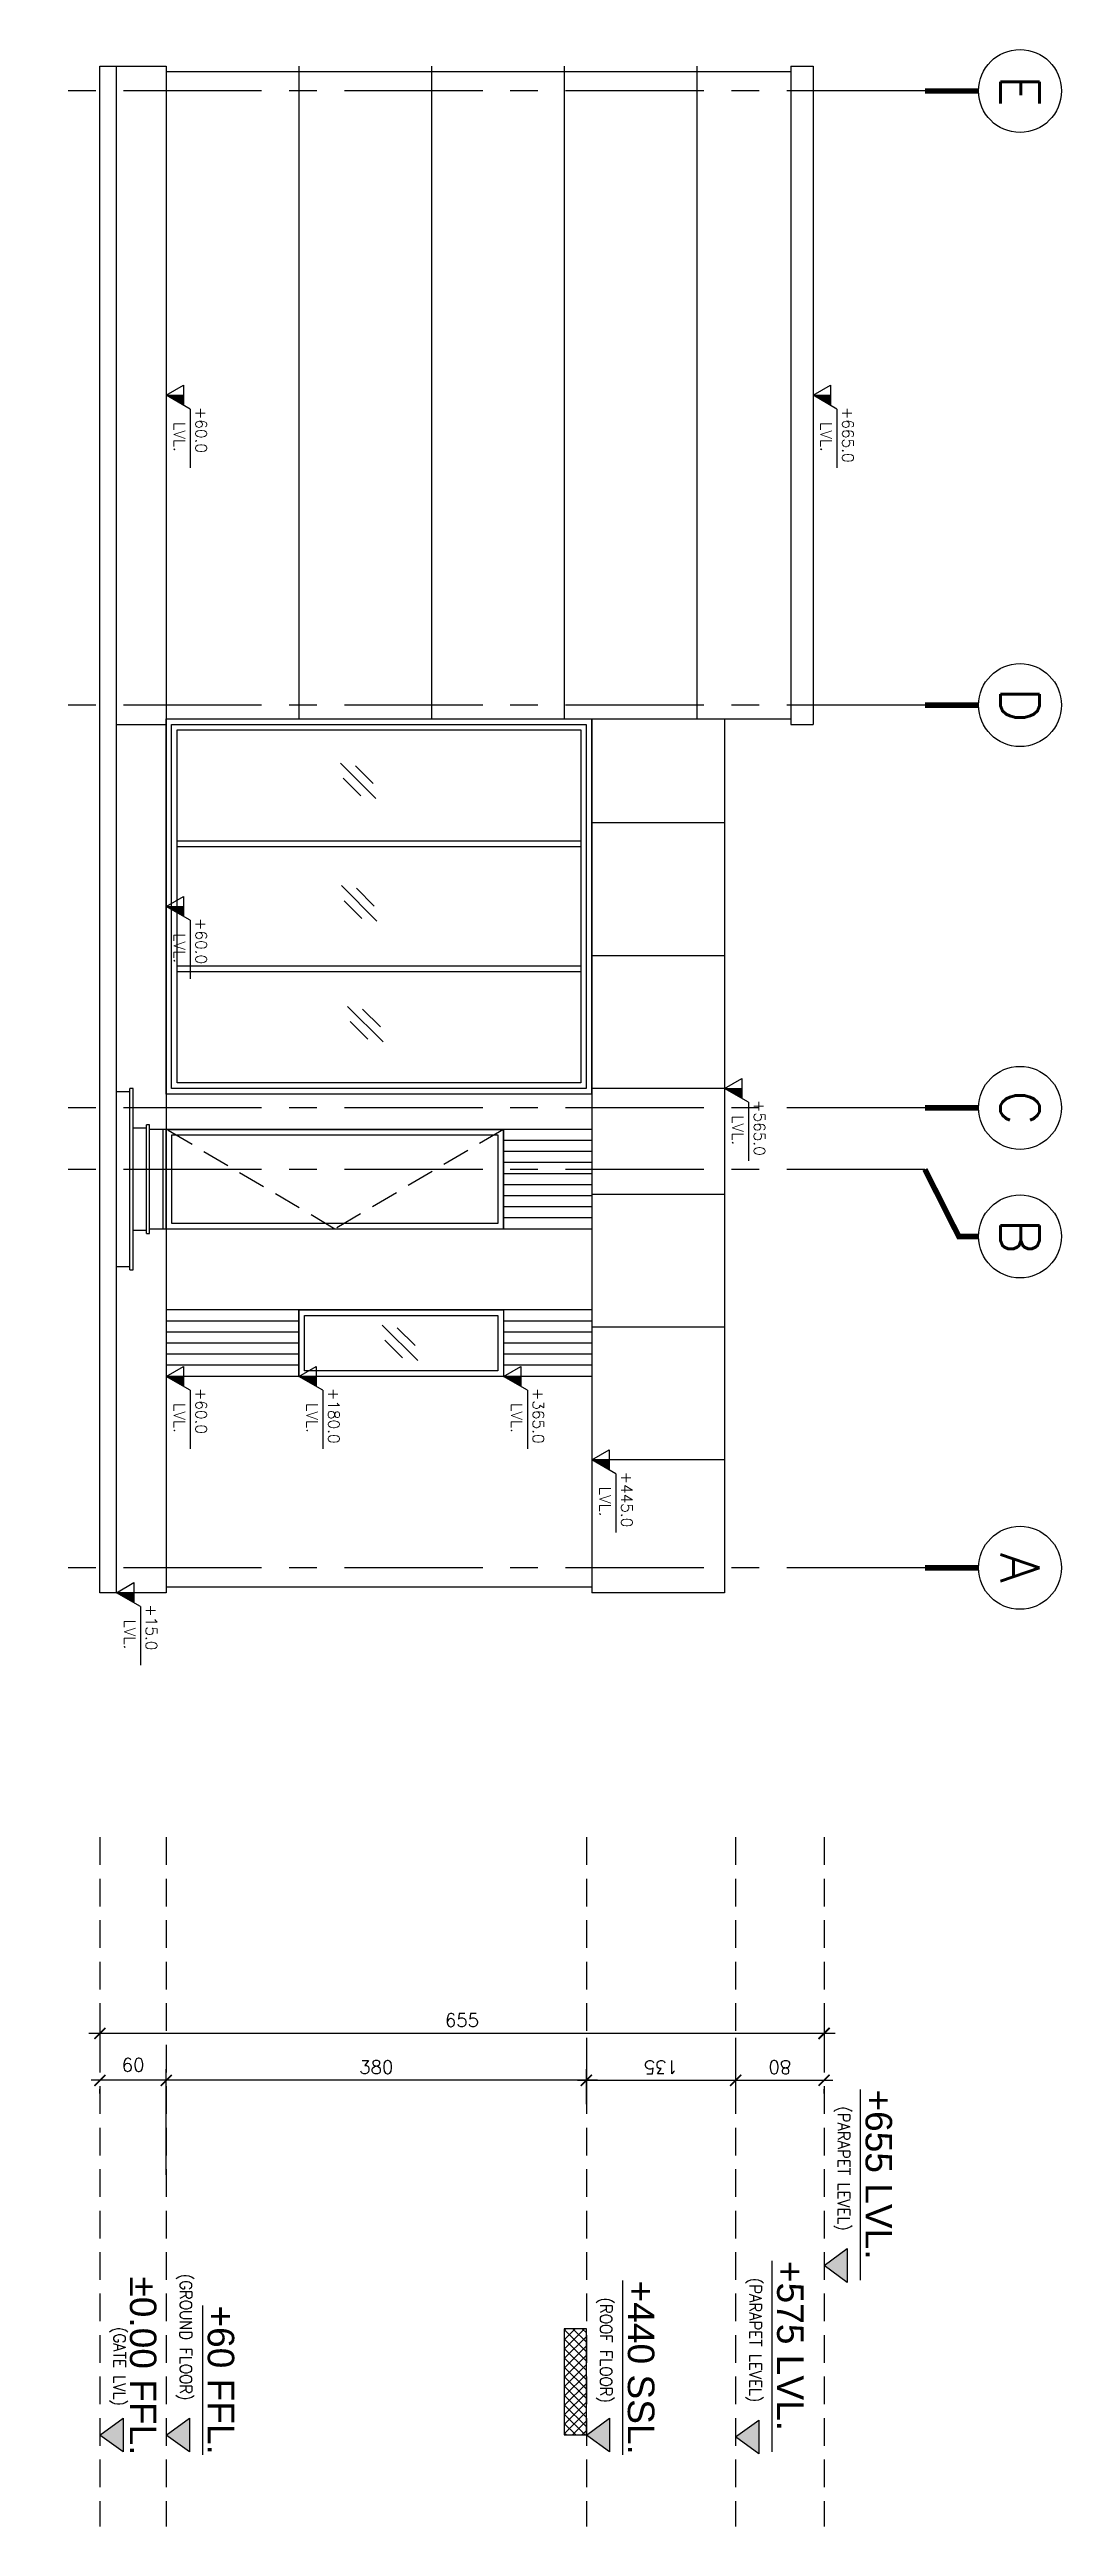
# Model space of a CAD drawing. Header units: centimetres. Extents: x -4632 to 1767, y -935 to 10443.
# Drawn here: x -4632 to -3717, y 8205 to 10443 of the extents above; entities that cross this region are included whole.
import ezdxf
from ezdxf.enums import TextEntityAlignment as Align

# ---------------------------------------------------------------- set-up
doc = ezdxf.new("R2010")
doc.units = ezdxf.units.CM
doc.header["$LTSCALE"] = 100
doc.header["$MEASUREMENT"] = 0
doc.header["$PDMODE"] = 35
for name, pattern in [('GRID$0$XREF GRID$0$GRIDS$0$CENTER', [2, 1.25, -0.25, 0.25, -0.25]), ('GRIDS$0$CENTER', [2, 1.25, -0.25, 0.25, -0.25]), ('HIDDEN', [0.375, 0.25, -0.125])]:
    doc.linetypes.add(name, pattern=pattern)
for name, color, linetype in [('DIM-IN', 1, 'Continuous'), ('GRID', 11, 'GRIDS$0$CENTER'), ('HATCH', 8, 'Continuous'), ('LEVEL', 2, 'Continuous'), ('LVL', 2, 'Continuous'), ('STAIRS', 4, 'Continuous'), ('WALL-01', 7, 'Continuous'), ('WALL-02', 3, 'Continuous'), ('WALL-03', 2, 'Continuous'), ('WINDOW', 1, 'Continuous'), ('WINDOWS', 1, 'Continuous'), ('XREF GRID', 11, 'GRID$0$XREF GRID$0$GRIDS$0$CENTER')]:
    doc.layers.add(name, color=color, linetype=linetype)
doc.styles.add('20', font='romans.shx')
doc.styles.add('ART', font='arial.ttf')
doc.styles.add('DIMA', font='romans.shx', dxfattribs={"width": 0.8})
doc.styles.add('GRIDS$0$18', font='romans.shx', dxfattribs={"width": 0.85, "height": 15})
doc.styles.add('ROMANS', font='romans')
doc.dimstyles.new('100', dxfattribs={"dimtxt": 15, "dimasz": 10, "dimexe": 8, "dimexo": 12, "dimgap": 6, "dimtad": 1, "dimdec": 0, "dimzin": 0, "dimdsep": 46, "dimtxsty": '20', "dimblk": 'ARCHTICK', "dimcen": 30, "dimdle": 8, "dimclrd": 1, "dimclre": 1, "dimclrt": 2, "dimadec": 0, "dimazin": 0, "dimtfac": 1, "dimtdec": 0, "dimtmove": 2, "dimatfit": 3, "dimldrblk": 'OBLIQUE', "dimfxl": 100, "dimtolj": 1, "dimtzin": 0, "dimarcsym": 0})
doc.dimstyles.new('AS-17-100', dxfattribs={"dimtxt": 12, "dimasz": 10, "dimexe": 10, "dimexo": 10, "dimgap": 6, "dimtad": 1, "dimtoh": 1, "dimdec": 0, "dimdsep": 46, "dimtxsty": 'ROMANS', "dimblk1": 'ARCHTICK', "dimblk2": 'ARCHTICK', "dimsah": 1, "dimcen": 25, "dimdle": 10, "dimclrd": 1, "dimclre": 1, "dimclrt": 2, "dimadec": 0, "dimazin": 0, "dimtfac": 1, "dimtdec": 0, "dimtofl": 0, "dimtmove": 2, "dimatfit": 3, "dimldrblk": 'ARCHTICK', "dimfxl": 1, "dimtolj": 1, "dimtzin": 0, "dimarcsym": 0})

msp = doc.modelspace()

# ---------------------------------------------------------------- texts
at = {"layer": 'GRID', "color": 4, "linetype": 'Continuous', "style": 'GRIDS$0$18'}
for s, p in [('E', (-3754.3, 10405.7, 0)), ('D', (-3754.3, 9850.7, 0)), ('C', (-3754.3, 9486.7, 0)), ('B', (-3754.3, 9370.5, 0)), ('A', (-3754.3, 9071, 0))]:
    msp.add_text(s, height=35, rotation=270, dxfattribs=at).set_placement(p, align=Align.MIDDLE)

# ---------------------------------------------------------------- blocks, each defined once
blk = doc.blocks.new('_ARCHTICK')
at = {"color": 0, "linetype": 'ByBlock', "const_width": 0.15}
blk.add_lwpolyline([(-0.5, -0.5), (0.5, 0.5)], dxfattribs=at)
blk = doc.blocks.new('*D50')
at = {"layer": 'Defpoints', "color": 0, "ltscale": 0.5, "transparency": 16777216}
for p in [(3061.2, -385, 0), (3061.2, -445, 0), (3061.2, -445)]:
    blk.add_point(p, dxfattribs=at)
at = {"layer": 'DIM-IN', "color": 1, "lineweight": -2, "ltscale": 0.5, "transparency": 16777216}
for p, q in [((3061.2, -377), (3061.2, -453)), ((3073.2, -385), (3069.2, -385)), ((3073.2, -445), (3069.2, -445))]:
    blk.add_line(p, q, dxfattribs=at)
at = {"layer": 'DIM-IN', "color": 1, "lineweight": -2, "ltscale": 0.5, "transparency": 16777216, "xscale": 10, "yscale": 10, "zscale": 10}
for p, rotation in [((3061.2, -385), 90), ((3061.2, -445), 270)]:
    blk.add_blockref('_ARCHTICK', p, dxfattribs=dict(at, rotation=rotation))
at = {"layer": 'DIM-IN', "color": 2, "ltscale": 0.5, "transparency": 16777216, "insert": (3047.3, -415), "char_height": 12, "attachment_point": 5, "rotation": 90, "style": '20'}
blk.add_mtext('\\A1;60', dxfattribs=at)
blk = doc.blocks.new('_OBLIQUE')
at = {"color": 0, "linetype": 'ByBlock'}
blk.add_line((-0.5, -0.5), (0.5, 0.5), dxfattribs=at)
blk = doc.blocks.new('*D51')
at = {"layer": 'Defpoints', "color": 0, "ltscale": 0.5, "transparency": 16777216}
for p in [(3010.9, 130, 0), (3061.2, 130), (3010.9, -5, 0)]:
    blk.add_point(p, dxfattribs=at)
at = {"layer": 'DIM-IN', "color": 1, "lineweight": -2, "ltscale": 0.5, "transparency": 16777216}
for p, q in [((3061.2, -13), (3061.2, 138)), ((3022.9, 130), (3069.2, 130)), ((3022.9, -5), (3069.2, -5))]:
    blk.add_line(p, q, dxfattribs=at)
at = {"layer": 'DIM-IN', "color": 1, "lineweight": -2, "ltscale": 0.5, "transparency": 16777216, "xscale": 10, "yscale": 10, "zscale": 10}
for p, rotation in [((3061.2, 130), 89.99999999999999), ((3061.2, -5), 270)]:
    blk.add_blockref('_ARCHTICK', p, dxfattribs=dict(at, rotation=rotation))
at = {"layer": 'DIM-IN', "color": 2, "ltscale": 0.5, "transparency": 16777216, "insert": (3049.2, 62.5), "char_height": 12, "attachment_point": 5, "rotation": 270, "style": '20'}
blk.add_mtext('\\A1;135', dxfattribs=at)
blk = doc.blocks.new('*D53')
at = {"layer": 'Defpoints', "color": 0, "transparency": 16777216}
for p in [(3092.6, -5, 0), (3061.2, -385), (3156.6, -385, 0)]:
    blk.add_point(p, dxfattribs=at)
at = {"layer": 'DIM-IN', "color": 1, "lineweight": -2, "transparency": 16777216}
for p, q in [((3061.2, 5), (3061.2, -395)), ((3082.6, -5), (3051.2, -5)), ((3146.6, -385), (3051.2, -385))]:
    blk.add_line(p, q, dxfattribs=at)
at = {"layer": 'DIM-IN', "color": 1, "lineweight": -2, "transparency": 16777216, "xscale": 10, "yscale": 10, "zscale": 10}
for p, rotation in [((3061.2, -5), 90), ((3061.2, -385), 270)]:
    blk.add_blockref('_ARCHTICK', p, dxfattribs=dict(at, rotation=rotation))
at = {"layer": 'DIM-IN', "color": 2, "transparency": 16777216, "insert": (3049.2, -195), "char_height": 12, "attachment_point": 5, "rotation": 90, "style": 'ROMANS'}
blk.add_mtext('\\A1;380', dxfattribs=at)
blk = doc.blocks.new('*D49')
at = {"layer": 'Defpoints', "color": 0, "transparency": 16777216}
for p in [(2996.6, 210), (2998.2, -445), (3018.8, -445)]:
    blk.add_point(p, dxfattribs=at)
at = {"layer": 'DIM-IN', "color": 1, "lineweight": -2, "transparency": 16777216}
for p, q in [((3006.6, 210), (3028.8, 210)), ((3018.8, 220), (3018.8, -455)), ((3008.2, -445), (3028.8, -445))]:
    blk.add_line(p, q, dxfattribs=at)
at = {"layer": 'DIM-IN', "color": 1, "lineweight": -2, "transparency": 16777216, "xscale": 10, "yscale": 10, "zscale": 10}
for p, rotation in [((3018.8, 210), 90), ((3018.8, -445), 270)]:
    blk.add_blockref('_ARCHTICK', p, dxfattribs=dict(at, rotation=rotation))
at = {"layer": 'DIM-IN', "color": 2, "transparency": 16777216, "insert": (3006.8, -117.5), "char_height": 12, "attachment_point": 5, "rotation": 90, "style": 'ROMANS'}
blk.add_mtext('\\A1;655', dxfattribs=at)
blk = doc.blocks.new('*D52')
at = {"layer": 'Defpoints', "color": 0, "transparency": 16777216}
for p in [(3061.2, 210), (3061.2, 210), (3010.9, 130)]:
    blk.add_point(p, dxfattribs=at)
at = {"layer": 'DIM-IN', "color": 1, "lineweight": -2, "transparency": 16777216}
for p, q in [((3061.2, 122), (3061.2, 218)), ((3073.2, 210), (3069.2, 210)), ((3022.9, 130), (3069.2, 130))]:
    blk.add_line(p, q, dxfattribs=at)
at = {"layer": 'DIM-IN', "color": 1, "lineweight": -2, "transparency": 16777216, "xscale": 10, "yscale": 10, "zscale": 10}
for p, rotation in [((3061.2, 210), 89.99999999999999), ((3061.2, 130), 270)]:
    blk.add_blockref('_ARCHTICK', p, dxfattribs=dict(at, rotation=rotation))
at = {"layer": 'DIM-IN', "color": 2, "transparency": 16777216, "insert": (3049.2, 170), "char_height": 12, "attachment_point": 5, "rotation": 270, "style": '20'}
blk.add_mtext('\\A1;80', dxfattribs=at)
blk = doc.blocks.new('W05')
at = {"layer": 'WINDOW'}
for p, q in [((-2353.9, 348.3), (-2692.9, 348.3)), ((-2582.4, 338.3), (-2582.4, -26.7)), ((-2577.4, 338.3), (-2577.4, -26.7)), ((-2469.4, 338.3), (-2469.4, -26.7)), ((-2464.4, 338.3), (-2464.4, -26.7))]:
    blk.add_line(p, q, dxfattribs=at)
at = {"layer": 'WINDOW', "color": 8}
for p, q in [((-2433, 127.4), (-2401, 159.5)), ((-2414.6, 157.1), (-2430.6, 141)), ((-2653, 121), (-2621, 153.1)), ((-2634.6, 150.7), (-2650.6, 134.7)), ((-2639.4, 123.4), (-2623.4, 139.5)), ((-2542.2, 121.8), (-2510.2, 153.9)), ((-2523.8, 151.5), (-2539.8, 135.5)), ((-2528.6, 124.2), (-2512.6, 140.3)), ((-2419.4, 129.8), (-2403.4, 145.8))]:
    blk.add_line(p, q, dxfattribs=at)
at = {"layer": 'WINDOW'}
for points in [[(-2692.9, 348.3), (-2353.9, 348.3), (-2353.9, -36.7), (-2692.9, -36.7)], [(-2687.9, 343.3), (-2358.9, 343.3), (-2358.9, -31.7), (-2687.9, -31.7)], [(-2682.9, 338.3), (-2363.9, 338.3), (-2363.9, -26.7), (-2682.9, -26.7)]]:
    blk.add_lwpolyline(points, close=True, dxfattribs=at)
blk = doc.blocks.new('LEVEL- ELEV-1')
blk.add_hatch(color=256).paths.add_polyline_path([(0.16, 0.277), (0, 0.277), (0, 0)])
for p, q in [((0, 0), (-0.16, 0.277)), ((-0.16, 0.277), (0.16, 0.277)), ((0.22, 0.381), (0, 0)), ((0, 0), (0, 0.277)), ((0.22, 0.381), (1.155, 0.381))]:
    blk.add_line(p, q)
blk = doc.blocks.new('LEVEL- ELEV')
at = {"xscale": 0.8999999999999986, "yscale": 0.8999999999999986, "zscale": 0.8999999999999986}
blk.add_blockref('LEVEL- ELEV-1', (0, 0), dxfattribs=at)
at = {"style": 'DIMA'}
for tag, p in [('+XX.XX', (0.156, 0.421)), ('FFL.', (0.383, 0.11))]:
    blk.add_attdef(tag, p, '', height=0.162, dxfattribs=at)
blk = doc.blocks.new('LEVELS')
at = {"layer": 'LEVEL', "linetype": 'Continuous', "extrusion": (6.07962e-07, 6.07962e-07, 1)}
for points in [[(3213.3, 231), (3243.8, 231), (3228.6, 210)], [(3368.2, 151), (3398.8, 151), (3383.5, 130)], [(3366.5, 16), (3397.1, 16), (3381.8, -5)], [(3366.5, -364), (3397.1, -364), (3381.8, -385)], [(3366.5, -424), (3397.1, -424), (3381.8, -445)]]:
    blk.add_hatch(color=256, dxfattribs=at).paths.add_polyline_path(points)
at = {"layer": 'LEVEL', "extrusion": (6.07962e-07, 6.07962e-07, 1)}
h = blk.add_hatch(dxfattribs=at)
h.set_pattern_fill('ANSI37', color=8, scale=48, angle=1080, style=0)
h.set_pattern_definition([(45, (1252.909, 1608.122), (-4.242641, 4.242641), []), (135, (1252.909, 1608.122), (-4.242641, -4.242641), [])])
h.paths.add_polyline_path([(3285.8, -25), (3381.7, -25), (3381.7, -5), (3285.8, -5)])
at = {"layer": 'LEVEL', "color": 8, "linetype": 'HIDDEN'}
for p, q in [((2841.5, 210, 0), (3464.4, 210, 0)), ((2841.5, 130, 0), (3464.4, 130, 0)), ((2841.5, -5, 0), (3464.4, -5, 0)), ((2841.5, -385), (3464.4, -385)), ((2841.5, -445, 0), (3464.4, -445, 0))]:
    blk.add_line(p, q, dxfattribs=at)
at = {"layer": 'LEVEL', "linetype": 'Continuous', "extrusion": (6.07962e-07, 6.07962e-07, 1), "elevation": 0}
for points in [[(3213.3, 231), (3243.8, 231), (3228.6, 210)], [(3368.2, 151), (3398.8, 151), (3383.5, 130)], [(3366.5, 16), (3397.1, 16), (3381.8, -5)], [(3366.5, -364), (3397.1, -364), (3381.8, -385)], [(3366.5, -424), (3397.1, -424), (3381.8, -445)]]:
    blk.add_lwpolyline(points, close=True, dxfattribs=at)
at = {"layer": 'LEVEL', "color": 6, "extrusion": (6.07962e-07, 6.07962e-07, 1), "elevation": 0}
blk.add_lwpolyline([(3285.8, -25), (3381.7, -25), (3381.7, -5), (3285.8, -5)], close=True, dxfattribs=at)
at = {"layer": 'LEVEL', "linetype": 'Continuous', "extrusion": (6.07962e-07, 6.07962e-07, 1), "style": 'ART'}
for s, p in [('%%U+655 LVL.  ', (3069.4, 247.5, 0)), ('%%U+575 LVL.  ', (3224.4, 167.5, 0)), ('%%U+440 SSL.', (3242.2, 32.5, 0)), ('%%U+60 FFL.', (3264.6, -347.5, 0)), ('%%P0.00 FFL.', (3238.4, -417.9, 0))]:
    blk.add_text(s, height=24, dxfattribs=at).set_placement(p)
at = {"layer": 'LEVEL', "color": 2, "extrusion": (6.07962e-07, 6.07962e-07, 1), "style": 'ROMANS', "width": 0.9}
for s, p in [('(PARAPET LEVEL)', (3084.8, 222.4, 0)), ('(PARAPET LEVEL)', (3239.8, 142.4, 0)), ('(ROOF FLOOR)', (3257.6, 7.4, 0)), ('(GROUND FLOOR)', (3236.1, -372.6, 0)), ('(GATE LVL)', (3284.2, -432.6, 0))]:
    blk.add_text(s, height=10.88, dxfattribs=at).set_placement(p)
at = {"layer": 'DIM-IN'}
for base, p1, p2, picture, middle in [((3018.8, -445, 0), (2996.6, 210, 0), (2998.2, -445, 0), '*D49', (3006.8, -117.5, 0)), ((3061.2, -385, 0), (3092.6, -5, 0), (3460.7, -385), '*D53', (3049.2, -195, 0))]:
    dim = blk.add_linear_dim(base=base, p1=p1, p2=p2, angle=90, dimstyle='AS-17-100', dxfattribs=at)
    dim.commit()
    dim.dimension.update_dxf_attribs({"geometry": picture, "text_midpoint": middle})
dim = blk.add_linear_dim(base=(3061.2, 210, 0), p1=(3010.9, 130, 0), p2=(3061.2, 210, 0), angle=90, dimstyle='100', override={"dimtxt": 12, "dimfxl": 10}, dxfattribs=at)
dim.commit()
dim.dimension.update_dxf_attribs({"geometry": '*D52', "text_midpoint": (3049.2, 170, 0)})
at = {"layer": 'DIM-IN', "ltscale": 0.5}
dim = blk.add_linear_dim(base=(3061.2, 130, 0), p1=(3010.9, -5, 0), p2=(3010.9, 130, 0), angle=90, dimstyle='100', override={"dimtxt": 12, "dimfxl": 10}, dxfattribs=at)
dim.commit()
dim.dimension.update_dxf_attribs({"geometry": '*D51', "text_midpoint": (3049.2, 62.5, 0)})
dim = blk.add_linear_dim(base=(3061.2, -445, 0), p1=(3061.2, -385), p2=(3061.2, -445, 0), angle=90, dimstyle='100', override={"dimtxt": 12, "dimfxl": 10}, dxfattribs=at)
dim.commit()
dim.dimension.update_dxf_attribs({"geometry": '*D50', "text_midpoint": (3047.3, -415, 0), "dimtype": 128})

# ---------------------------------------------------------------- linework, layer by layer
at = {"layer": 'HATCH', "linetype": 'ByBlock'}
for p, q in [((-4406.5, 10428.2, 0), (-4406.5, 9838.2, 0)), ((-4286.5, 10428.2, 0), (-4286.5, 9838.2, 0)), ((-4166.5, 10428.2, 0), (-4166.5, 9838.2, 0)), ((-4046.5, 10428.2, 0), (-4046.5, 9838.2, 0)), ((-4021.5, 9744.2, 0), (-4141.5, 9744.2, 0)), ((-4021.5, 9624.2, 0), (-4141.5, 9624.2, 0)), ((-4021.5, 9408.5, 0), (-4141.5, 9408.5, 0)), ((-4021.5, 9288.5, 0), (-4141.5, 9288.5, 0)), ((-4021.5, 9168.5, 0), (-4141.5, 9168.5, 0))]:
    msp.add_line(p, q, dxfattribs=at)
at = {"layer": 'STAIRS'}
for p, q in [((-4559.5, 9340.2, 0), (-4559.5, 9504.2, 0)), ((-4556.5, 9340.2, 0), (-4556.5, 9504.2, 0)), ((-4544.5, 9373.2, 0), (-4544.5, 9471.2, 0)), ((-4541.5, 9471.2, 0), (-4544.5, 9471.2, 0)), ((-4541.5, 9373.2, 0), (-4541.5, 9471.2, 0)), ((-4544.5, 9468.2, 0), (-4556.5, 9468.2, 0)), ((-4526.5, 9467.2, 0), (-4541.5, 9467.2, 0)), ((-4556.5, 9376.2, 0), (-4544.5, 9376.2, 0)), ((-4544.5, 9373.2, 0), (-4541.5, 9373.2, 0)), ((-4526.5, 9377.2, 0), (-4541.5, 9377.2, 0)), ((-4571.5, 9343.2, 0), (-4559.5, 9343.2, 0)), ((-4559.5, 9340.2, 0), (-4556.5, 9340.2, 0))]:
    msp.add_line(p, q, dxfattribs=at)
at = {"layer": 'WALL-01'}
for p, q in [((-4586.5, 9048.5, 0), (-4586.5, 10428.2, 0)), ((-4586.5, 10428.2, 0), (-4526.5, 10428.2, 0)), ((-4571.5, 9048.5, 0), (-4571.5, 10428.2, 0)), ((-4526.5, 10428.2, 0), (-4526.5, 9048.5, 0)), ((-4526.5, 10423.2, 0), (-3961.5, 10423.2, 0)), ((-3961.5, 10428.2, 0), (-3941.5, 10428.2, 0)), ((-3961.5, 10428.2, 0), (-3961.5, 9833.2, 0)), ((-3941.5, 10428.2, 0), (-3941.5, 9833.2, 0)), ((-4571.5, 9833.2, 0), (-4526.5, 9833.2, 0)), ((-4526.5, 9838.2, 0), (-3961.5, 9838.2, 0)), ((-4141.5, 9838.2, 0), (-4141.5, 9048.5, 0)), ((-4021.5, 9838.2, 0), (-4021.5, 9048.5, 0)), ((-3961.5, 9833.2, 0), (-3941.5, 9833.2, 0)), ((-4559.5, 9501.2, 0), (-4571.5, 9501.2, 0)), ((-4556.5, 9504.2, 0), (-4559.5, 9504.2, 0)), ((-4141.5, 9499.2, 0), (-4526.5, 9499.2, 0)), ((-4021.5, 9504.2, 0), (-4141.5, 9504.2, 0)), ((-4529.5, 9467.2, 0), (-4529.5, 9377.2, 0)), ((-4526.5, 9048.5, 0), (-4586.5, 9048.5, 0)), ((-4141.5, 9053.5, 0), (-4526.5, 9053.5, 0)), ((-4021.5, 9048.5, 0), (-4141.5, 9048.5, 0))]:
    msp.add_line(p, q, dxfattribs=at)
at = {"layer": 'WALL-02'}
for p, q in [((-4141.5, 9467.2, 0), (-4526.5, 9467.2, 0)), ((-4221.5, 9377.2, 0), (-4221.5, 9467.2, 0)), ((-4141.5, 9377.2, 0), (-4526.5, 9377.2, 0)), ((-4141.5, 9304, 0), (-4526.5, 9304, 0)), ((-4406.5, 9294, 0), (-4526.5, 9294, 0)), ((-4406.5, 9284, 0), (-4526.5, 9284, 0)), ((-4406.5, 9274, 0), (-4526.5, 9274, 0)), ((-4406.5, 9264, 0), (-4526.5, 9264, 0)), ((-4406.5, 9254, 0), (-4526.5, 9254, 0)), ((-4141.5, 9244, 0), (-4526.5, 9244, 0))]:
    msp.add_line(p, q, dxfattribs=at)
at = {"layer": 'WALL-03'}
for p, q in [((-4141.5, 9457.2, 0), (-4221.5, 9457.2, 0)), ((-4141.5, 9447.2, 0), (-4221.5, 9447.2, 0)), ((-4141.5, 9437.2, 0), (-4221.5, 9437.2, 0)), ((-4141.5, 9427.2, 0), (-4221.5, 9427.2, 0)), ((-4141.5, 9417.2, 0), (-4221.5, 9417.2, 0)), ((-4141.5, 9407.2, 0), (-4221.5, 9407.2, 0)), ((-4141.5, 9397.2, 0), (-4221.5, 9397.2, 0)), ((-4141.5, 9387.2, 0), (-4221.5, 9387.2, 0)), ((-4406.5, 9304, 0), (-4406.5, 9244, 0)), ((-4221.5, 9304, 0), (-4221.5, 9244, 0)), ((-4141.5, 9294, 0), (-4221.5, 9294, 0)), ((-4141.5, 9284, 0), (-4221.5, 9284, 0)), ((-4141.5, 9274, 0), (-4221.5, 9274, 0)), ((-4141.5, 9264, 0), (-4221.5, 9264, 0)), ((-4141.5, 9254, 0), (-4221.5, 9254, 0))]:
    msp.add_line(p, q, dxfattribs=at)
at = {"layer": 'WINDOW', "color": 8}
for p, q in [((-4331.1, 9290.4, 0), (-4299, 9258.3, 0)), ((-4328.7, 9276.8, 0), (-4312.7, 9260.7, 0)), ((-4301.4, 9272, 0), (-4317.5, 9288, 0))]:
    msp.add_line(p, q, dxfattribs=at)
at = {"layer": 'WINDOW', "elevation": 0}
for points in [[(-4221.5, 9467.2), (-4221.5, 9377.2), (-4526.5, 9377.2), (-4526.5, 9467.2)], [(-4226.5, 9462.2), (-4226.5, 9382.2), (-4521.5, 9382.2), (-4521.5, 9462.2)], [(-4221.5, 9304), (-4221.5, 9244), (-4406.5, 9244), (-4406.5, 9304)], [(-4226.5, 9299), (-4226.5, 9249), (-4401.5, 9249), (-4401.5, 9299)]]:
    msp.add_lwpolyline(points, close=True, dxfattribs=at)
at = {"layer": 'WINDOWS', "color": 8, "linetype": 'HIDDEN', "elevation": 0}
msp.add_lwpolyline([(-4221.5, 9467.2), (-4374, 9377.2), (-4526.5, 9467.2)], dxfattribs=at)
at = {"layer": 'XREF GRID'}
for p, q in [((-3840.3, 10405.7, 0), (-4632.1, 10405.7, 0)), ((-3840.3, 9850.7, 0), (-4632.1, 9850.7, 0)), ((-3840.3, 9486.7, 0), (-4632.1, 9486.7, 0)), ((-3840.3, 9431.1, 0), (-4632.1, 9431.1, 0)), ((-3840.3, 9071, 0), (-4632.1, 9071, 0))]:
    msp.add_line(p, q, dxfattribs=at)
at = {"layer": 'XREF GRID', "color": 3, "linetype": 'Continuous', "const_width": 5, "elevation": 0}
for points in [[(-3791.8, 10405.7), (-3840.3, 10405.7)], [(-3791.8, 9850.7), (-3840.3, 9850.7)], [(-3791.8, 9486.7), (-3840.3, 9486.7)], [(-3791.8, 9370.5), (-3809.7, 9370.5), (-3840.3, 9431.1)], [(-3791.8, 9071), (-3840.3, 9071)]]:
    msp.add_lwpolyline(points, dxfattribs=at)
at = {"layer": 'XREF GRID', "color": 3, "linetype": 'Continuous'}
for centre in [(-3754.3, 10405.7, 0), (-3754.3, 9850.7, 0), (-3754.3, 9486.7, 0), (-3754.3, 9370.5, 0), (-3754.3, 9071, 0)]:
    msp.add_circle(centre, 37.5, dxfattribs=at)

# ---------------------------------------------------------------- block references
at = {"layer": 'LVL', "ltscale": 0.5, "extrusion": (0, 0, -1)}
ref = msp.add_blockref('LEVEL- ELEV', (4526.5, 10130.7, 0), dxfattribs=dict(at, xscale=-63.00479306199131, yscale=63.00479304976771, zscale=63.00479306199122, rotation=90))
ref.add_attrib('FFL.', 'LVL.', (4519.6, 10106.5, 0), dxfattribs={"layer": '0', "extrusion": (0, 0, -1), "height": 10.15, "rotation": 90, "style": 'DIMA', "text_generation_flag": 2})
ref.add_attrib('+XX.XX', '+60.0', (4500, 10120.3, 0), dxfattribs={"layer": '0', "extrusion": (0, 0, -1), "height": 10.15, "rotation": 90, "style": 'DIMA', "text_generation_flag": 2})
ref = msp.add_blockref('LEVEL- ELEV', (3941.5, 10130.7, 0), dxfattribs=dict(at, xscale=-63.00479306199131, yscale=63.00479304976771, zscale=63.00479306199122, rotation=90))
ref.add_attrib('FFL.', 'LVL.', (3934.6, 10106.5, 0), dxfattribs={"layer": '0', "extrusion": (0, 0, -1), "height": 10.15, "rotation": 90, "style": 'DIMA', "text_generation_flag": 2})
ref.add_attrib('+XX.XX', '+665.0', (3915, 10120.3, 0), dxfattribs={"layer": '0', "extrusion": (0, 0, -1), "height": 10.15, "rotation": 90, "style": 'DIMA', "text_generation_flag": 2})
ref = msp.add_blockref('LEVEL- ELEV', (4526.5, 9668.7, 0), dxfattribs=dict(at, xscale=-63.00479306199131, yscale=63.00479304976771, zscale=63.00479306199122, rotation=90))
ref.add_attrib('FFL.', 'LVL.', (4519.6, 9644.5, 0), dxfattribs={"layer": '0', "extrusion": (0, 0, -1), "height": 10.15, "rotation": 90, "style": 'DIMA', "text_generation_flag": 2})
ref.add_attrib('+XX.XX', '+60.0', (4500, 9658.3, 0), dxfattribs={"layer": '0', "extrusion": (0, 0, -1), "height": 10.15, "rotation": 90, "style": 'DIMA', "text_generation_flag": 2})
ref = msp.add_blockref('LEVEL- ELEV', (4021.5, 9504.2, 0), dxfattribs=dict(at, xscale=-63.00479306199131, yscale=63.00479304976771, zscale=63.00479306199122, rotation=90))
ref.add_attrib('FFL.', 'LVL.', (4014.6, 9480, 0), dxfattribs={"layer": '0', "extrusion": (0, 0, -1), "height": 10.15, "rotation": 90, "style": 'DIMA', "text_generation_flag": 2})
ref.add_attrib('+XX.XX', '+565.0', (3995, 9493.8, 0), dxfattribs={"layer": '0', "extrusion": (0, 0, -1), "height": 10.15, "rotation": 90, "style": 'DIMA', "text_generation_flag": 2})
ref = msp.add_blockref('LEVEL- ELEV', (4526.5, 9244, 0), dxfattribs=dict(at, xscale=-63.00479306199131, yscale=63.00479304976771, zscale=63.00479306199122, rotation=90))
ref.add_attrib('FFL.', 'LVL.', (4519.6, 9219.9, 0), dxfattribs={"layer": '0', "extrusion": (0, 0, -1), "height": 10.15, "rotation": 90, "style": 'DIMA', "text_generation_flag": 2})
ref.add_attrib('+XX.XX', '+60.0', (4500, 9233.7, 0), dxfattribs={"layer": '0', "extrusion": (0, 0, -1), "height": 10.15, "rotation": 90, "style": 'DIMA', "text_generation_flag": 2})
ref = msp.add_blockref('LEVEL- ELEV', (4406.5, 9244, 0), dxfattribs=dict(at, xscale=-63.00479306199131, yscale=63.00479304976771, zscale=63.00479306199122, rotation=90))
ref.add_attrib('FFL.', 'LVL.', (4399.6, 9219.9, 0), dxfattribs={"layer": '0', "extrusion": (0, 0, -1), "height": 10.15, "rotation": 90, "style": 'DIMA', "text_generation_flag": 2})
ref.add_attrib('+XX.XX', '+180.0', (4380, 9233.7, 0), dxfattribs={"layer": '0', "extrusion": (0, 0, -1), "height": 10.15, "rotation": 90, "style": 'DIMA', "text_generation_flag": 2})
ref = msp.add_blockref('LEVEL- ELEV', (4221.5, 9244, 0), dxfattribs=dict(at, xscale=-63.00479306199131, yscale=63.00479304976771, zscale=63.00479306199122, rotation=90))
ref.add_attrib('FFL.', 'LVL.', (4214.6, 9219.9, 0), dxfattribs={"layer": '0', "extrusion": (0, 0, -1), "height": 10.15, "rotation": 90, "style": 'DIMA', "text_generation_flag": 2})
ref.add_attrib('+XX.XX', '+365.0', (4195, 9233.7, 0), dxfattribs={"layer": '0', "extrusion": (0, 0, -1), "height": 10.15, "rotation": 90, "style": 'DIMA', "text_generation_flag": 2})
ref = msp.add_blockref('LEVEL- ELEV', (4141.5, 9168.5, 0), dxfattribs=dict(at, xscale=-63.00479306199131, yscale=63.00479304976771, zscale=63.00479306199122, rotation=90))
ref.add_attrib('FFL.', 'LVL.', (4134.6, 9144.3, 0), dxfattribs={"layer": '0', "extrusion": (0, 0, -1), "height": 10.15, "rotation": 90, "style": 'DIMA', "text_generation_flag": 2})
ref.add_attrib('+XX.XX', '+445.0', (4115, 9158.1, 0), dxfattribs={"layer": '0', "extrusion": (0, 0, -1), "height": 10.15, "rotation": 90, "style": 'DIMA', "text_generation_flag": 2})
ref = msp.add_blockref('LEVEL- ELEV', (4571.5, 9048.5, 0), dxfattribs=dict(at, xscale=-63.00479306199131, yscale=63.00479304976771, zscale=63.00479306199122, rotation=90))
ref.add_attrib('FFL.', 'LVL.', (4564.6, 9024.3, 0), dxfattribs={"layer": '0', "extrusion": (0, 0, -1), "height": 10.15, "rotation": 90, "style": 'DIMA', "text_generation_flag": 2})
ref.add_attrib('+XX.XX', '+15.0', (4545, 9038.1, 0), dxfattribs={"layer": '0', "extrusion": (0, 0, -1), "height": 10.15, "rotation": 90, "style": 'DIMA', "text_generation_flag": 2})
at = {"layer": 'LVL', "linetype": 'ByBlock', "rotation": 269.9999999999999}
msp.add_blockref('LEVELS', (-4141.5, 11669, 0), dxfattribs=at)
at = {"layer": 'WINDOW', "rotation": 269.9999999999999}
msp.add_blockref('W05', (-4489.9, 7145.3, 0), dxfattribs=at)

msp.set_redraw_order([(e.dxf.handle, doc.entitydb.next_handle()) for e in msp.query("TEXT MTEXT ATTDEF DIMENSION ARC_DIMENSION")])  # texts and dimensions are drawn at this point

doc.saveas('drawing.dxf')
